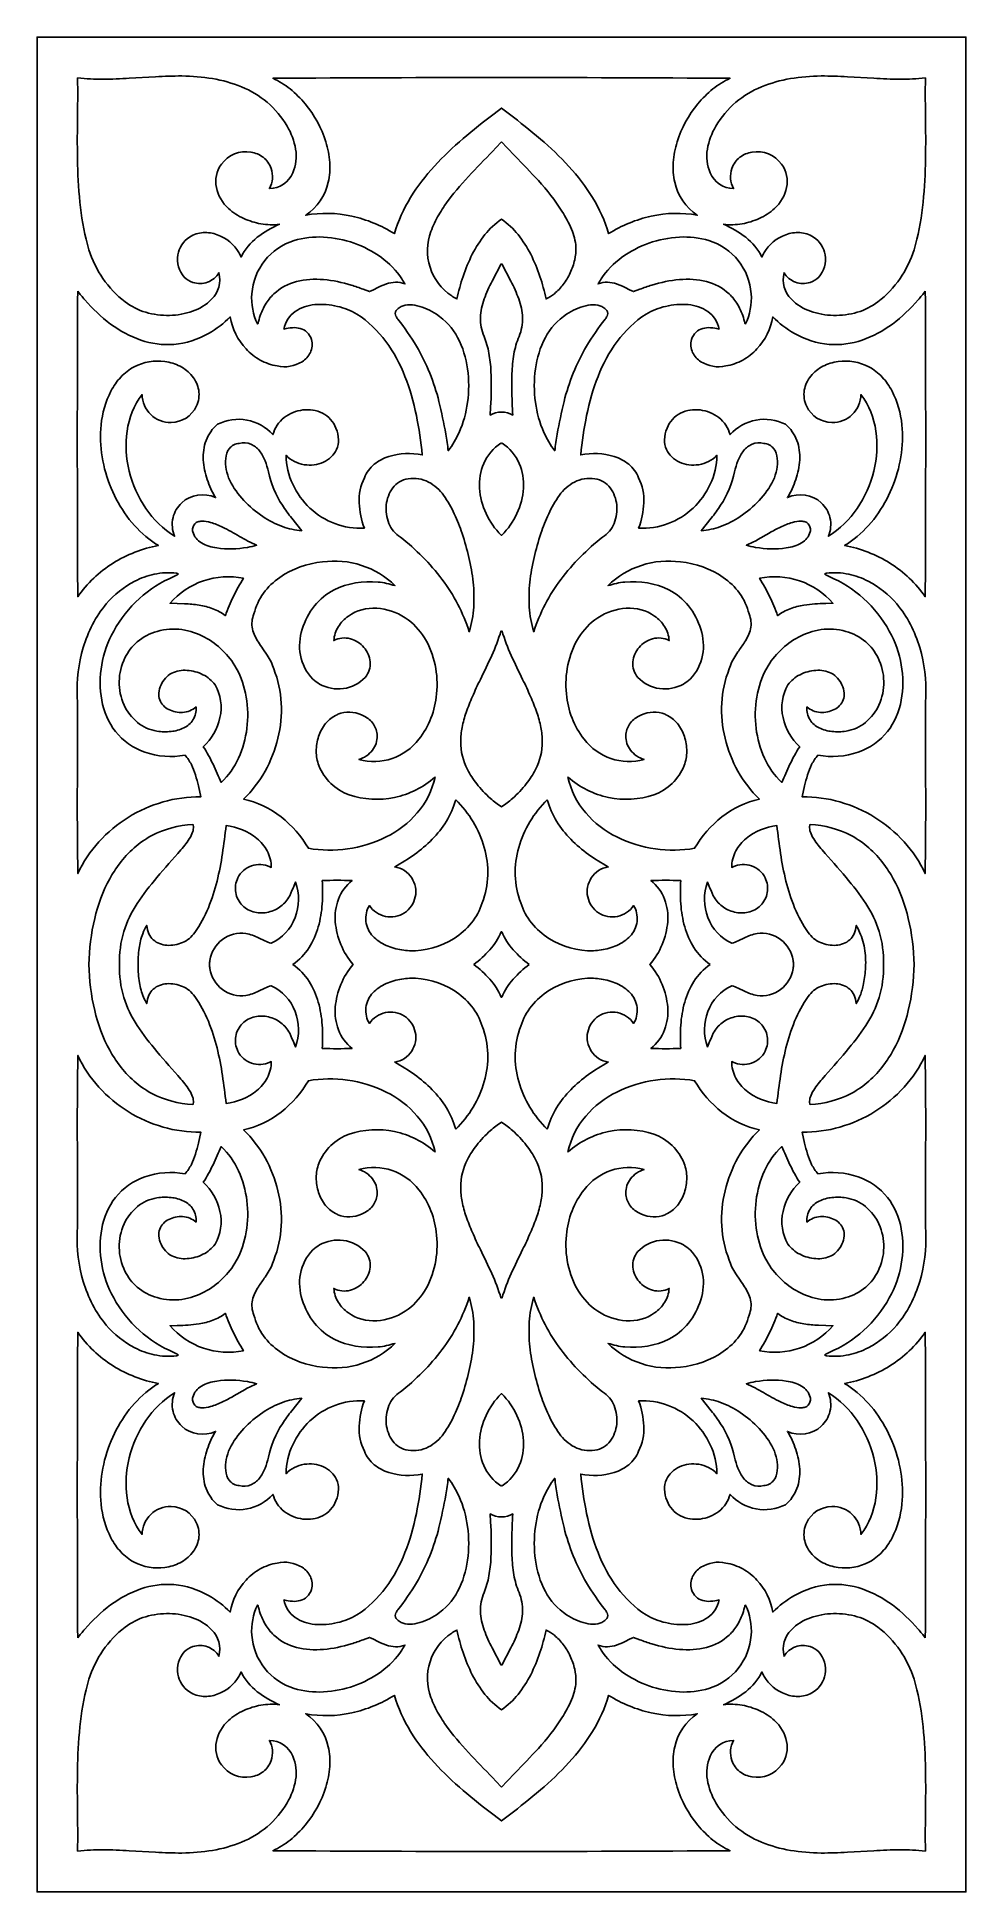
# Model space of a CAD drawing. Extents: x 10.7 to 28.6, y 1.8 to 37.6.
import ezdxf

# ---------------------------------------------------------------- set-up
doc = ezdxf.new("R2010")
doc.units = 0
doc.header["$LTSCALE"] = 100
doc.layers.add('LAYER_1', color=1, linetype='CONTINUOUS')

msp = doc.modelspace()

# ---------------------------------------------------------------- linework, layer by layer
at = {"layer": 'LAYER_1', "color": 7}
msp.add_lwpolyline([(10.737172, 19.685039), (10.737172, 1.810754), (19.685039, 1.810754), (28.632907, 1.810754), (28.632907, 19.685039), (28.632907, 37.559325), (19.685039, 37.559325), (10.737172, 37.559325), (10.737172, 19.685039)], close=True, dxfattribs=at)
for points in [[(11.518057, 36.773919, 0.029637), (12.009996, 36.748264, 0.013755), (12.513295, 36.765453), (13.020884, 36.795778, -0.015466), (13.525694, 36.809533, -0.040293), (14.117891, 36.759139, -0.056766), (14.67757, 36.599808, -0.07594), (15.16849, 36.303491, -0.087055), (15.554409, 35.84214, -0.092847), (15.718057, 35.400222, -0.14204), (15.665726, 34.943456, -0.294779), (15.213833, 34.639185, 0.215495), (15.245387, 35.028415, 0.144015), (15.09179, 35.241958, 0.123801), (14.857926, 35.343069, 0.287593), (14.286921, 35.107041, 0.210195), (14.190856, 34.657992, 0.158394), (14.422467, 34.256941, 0.077834), (14.71943, 34.063518, 0.064207), (15.04732, 33.961425, 0.074671), (15.405872, 33.951046, 0.06465), (14.979362, 33.70045, 0.111083), (14.667784, 33.318191, 0.033657), (14.626098, 33.404604, 0.173713), (14.209388, 33.75093, 0.103962), (13.938911, 33.791797, 0.129181), (13.674737, 33.704317, 0.211154), (13.448831, 33.359723, 0.236528), (13.572664, 32.93429, 0.116792), (13.739724, 32.83166, 0.170667), (14.022341, 32.835112, 0.170667), (14.23951, 33.016006, -0.273168), (14.09844, 32.505167, -0.110471), (13.734286, 32.276821, -0.082943), (13.286658, 32.195319, -0.077574), (12.828958, 32.256768, -0.094704), (12.434586, 32.457277, -0.08525), (12.005483, 32.907345, -0.072084), (11.734343, 33.460765, -0.038954), (11.573772, 34.276392, -0.023935), (11.516905, 35.106613, -0.009012), (11.514685, 35.942198, 0.005681), (11.518057, 36.773919)], [(19.685039, 36.778707, -0.001995), (24.090778, 36.764705, 0.062932), (23.75928, 36.559892, 0.051668), (23.467932, 36.271613, 0.096508), (23.069541, 35.540155, 0.058589), (22.994425, 35.144724, 0.073788), (23.023312, 34.761324, 0.19002), (23.456953, 34.126112, 0.101782), (22.571016, 34.108472, 0.085214), (21.749456, 33.771131, 0.065052), (21.438693, 34.465175, 0.048137), (20.983109, 35.065866, 0.030177), (20.43364, 35.5942, 0.014067), (19.84122, 36.071171), (19.685123, 36.191016), (19.541852, 36.081141, 0.013848), (18.945906, 35.602343, 0.030109), (18.392538, 35.071969, 0.048248), (17.93352, 34.468678, 0.065368), (17.620622, 33.771131, 0.085214), (16.799063, 34.108472, 0.101782), (15.913126, 34.126112, 0.19002), (16.346767, 34.761324, 0.073788), (16.375654, 35.144724, 0.058589), (16.300538, 35.540155, 0.096508), (15.902147, 36.271613, 0.051668), (15.610799, 36.559892, 0.062932), (15.279301, 36.764705, -0.001995), (19.685039, 36.778707)], [(27.852022, 36.773919, 0.005681), (27.855394, 35.942198, -0.009012), (27.853174, 35.106613, -0.023935), (27.796306, 34.276392, -0.038954), (27.635736, 33.460765, -0.072084), (27.364596, 32.907345, -0.08525), (26.935493, 32.457277, -0.094704), (26.54112, 32.256768, -0.077574), (26.08342, 32.195319, -0.082943), (25.635793, 32.276821, -0.110471), (25.271639, 32.505167, -0.273168), (25.130569, 33.016006, 0.170667), (25.347738, 32.835112, 0.170667), (25.630355, 32.83166, 0.116792), (25.797415, 32.93429, 0.236528), (25.921247, 33.359723, 0.211154), (25.695342, 33.704317, 0.129181), (25.431167, 33.791797, 0.103962), (25.160691, 33.75093, 0.173713), (24.743981, 33.404604, 0.033657), (24.702295, 33.318191, 0.111083), (24.390717, 33.70045, 0.06465), (23.964207, 33.951046, 0.074671), (24.322759, 33.961425, 0.064207), (24.650649, 34.063518, 0.077834), (24.947611, 34.256941, 0.158394), (25.179222, 34.657992, 0.210195), (25.083157, 35.107041, 0.287593), (24.512152, 35.343069, 0.123801), (24.278289, 35.241958, 0.144015), (24.124692, 35.028415, 0.215495), (24.156245, 34.639185, -0.294779), (23.704353, 34.943456, -0.14204), (23.652021, 35.400222, -0.092847), (23.81567, 35.84214, -0.087055), (24.201589, 36.303491, -0.07594), (24.692508, 36.599808, -0.056766), (25.252187, 36.759139, -0.040293), (25.844385, 36.809533, -0.015466), (26.349194, 36.795778), (26.856783, 36.765453, 0.013755), (27.360082, 36.748264, 0.029637), (27.852022, 36.773919)], [(19.685043, 35.543621), (19.794929, 35.425358), (19.943406, 35.268587, -0.005762), (20.39495, 34.793988, -0.041594), (20.850421, 34.204308, -0.043445), (21.034382, 33.855518, -0.082981), (21.118774, 33.515333, -0.068316), (21.095363, 33.265557, -0.053848), (21.009128, 33.016486, -0.051631), (20.874151, 32.791519, -0.062025), (20.704516, 32.614056, -0.060578), (20.543879, 32.513665, 0.027346), (20.425048, 32.947343, 0.03695), (20.247931, 33.373047, 0.052738), (20.004078, 33.752406, 0.074959), (19.685039, 34.047048, 0.074959), (19.366001, 33.752406, 0.052738), (19.122148, 33.373047, 0.03695), (18.94503, 32.947343, 0.027346), (18.826199, 32.513665, -0.038575), (18.725297, 32.570343, -0.168899), (18.307808, 33.124596, -0.174723), (18.326208, 33.812851, -0.046836), (18.475235, 34.131852, -0.027617), (18.66376, 34.417478, -0.030551), (19.10524, 34.93446, 0.001941), (19.574921, 35.425112), (19.685043, 35.543621)], [(14.991761, 32.032915, -0.05071), (14.985422, 32.031165, -0.136288), (14.874924, 32.612533, -0.309353), (15.687821, 33.637329, -0.087162), (16.258469, 33.704298, -0.072383), (16.843407, 33.587574, -0.073556), (17.36974, 33.311192, -0.090603), (17.76457, 32.899191, -0.019596), (17.822845, 32.800753, 0.109602), (17.640922, 32.835495, 0.075712), (17.468046, 32.801541, 0.029699), (17.301626, 32.73058), (17.220027, 32.691124), (17.139071, 32.654299), (17.022508, 32.699357, 0.015099), (16.790096, 32.778967, 0.053915), (16.255416, 32.88539, 0.083961), (15.736156, 32.847845, 0.128492), (15.299735, 32.610876, 0.069401), (15.133658, 32.400276, 0.061634), (15.013571, 32.119024, 0.019641), (14.991761, 32.032915)], [(24.378318, 32.032915, 0.019641), (24.356508, 32.119024, 0.061634), (24.236421, 32.400276, 0.069401), (24.070343, 32.610876, 0.128492), (23.633922, 32.847845, 0.083961), (23.114663, 32.88539, 0.053915), (22.579983, 32.778967, 0.015099), (22.347571, 32.699357), (22.231008, 32.654299), (22.150051, 32.691124), (22.068453, 32.73058, 0.029699), (21.902033, 32.801541, 0.075712), (21.729157, 32.835495, 0.109602), (21.547234, 32.800753, -0.019596), (21.605509, 32.899191, -0.090603), (22.000339, 33.311192, -0.073556), (22.526671, 33.587574, -0.072383), (23.11161, 33.704298, -0.087162), (23.682257, 33.637329, -0.309353), (24.495155, 32.612533, -0.136288), (24.384657, 32.031165, -0.05071), (24.378318, 32.032915)], [(19.685039, 33.181461), (19.689404, 33.187256), (19.864165, 32.858168, -0.034688), (20.017505, 32.512759, -0.075567), (20.090051, 32.155458, -0.111963), (20.022432, 31.79069, 0.056968), (19.924095, 31.448681, 0.033411), (19.885432, 31.073392, 0.020143), (19.891543, 30.511693), (19.899753, 30.339333), (19.90278, 30.274667, 0.147151), (19.685039, 30.329645, 0.147151), (19.467298, 30.274667), (19.474396, 30.424005, 0.025088), (19.48258, 31.114637, 0.032777), (19.442599, 31.468052, 0.055446), (19.34851, 31.788685, -0.112203), (19.279978, 32.153976, -0.075823), (19.352239, 32.511798, -0.03481), (19.505676, 32.857706), (19.680675, 33.187256), (19.685039, 33.181461)], [(11.519511, 32.662059, 0.008389), (11.655468, 32.497164, 0.056867), (12.154039, 32.02822, 0.077376), (12.733393, 31.719393, 0.102524), (13.37054, 31.637048, 0.108179), (14.042491, 31.847552, 0.073688), (14.457802, 32.166928, 0.148642), (14.763136, 31.549349, 0.077863), (15.036169, 31.334533, 0.089803), (15.364167, 31.221283, 0.202546), (15.84196, 31.303118, 0.138547), (16.001795, 31.478926, 0.173173), (16.025149, 31.729022, 0.116698), (15.934608, 31.871869, 0.120839), (15.807468, 31.943247, 0.082487), (15.656415, 31.958432, 0.048857), (15.494132, 31.932699, -0.191599), (15.710653, 32.272116, -0.075264), (15.886675, 32.360541, -0.056406), (16.089707, 32.402491, -0.080277), (16.522317, 32.370106, -0.078539), (16.899507, 32.221242, -0.089189), (17.457847, 31.692507, -0.065881), (17.825512, 31.019606, -0.043071), (18.044784, 30.268598, -0.026246), (18.157943, 29.505542, 0.127063), (17.513207, 29.476385, 0.095466), (17.232665, 29.325301, 0.124785), (17.043051, 29.065696, 0.129389), (16.941758, 28.583417, 0.079046), (17.043051, 28.095318, -0.107828), (16.473088, 28.181707, -0.09755), (15.99387, 28.482002, -0.096467), (15.661954, 28.940057, -0.105686), (15.533898, 29.499723, 0.168527), (15.883567, 29.317853, 0.145278), (16.256286, 29.367939, 0.185803), (16.508345, 29.613882, 0.107308), (16.544217, 29.79902, 0.093121), (16.496032, 30.019586, 0.188517), (16.233858, 30.312433, 0.147861), (15.85857, 30.372505, 0.134432), (15.498194, 30.225809, 0.168715), (15.280756, 29.898349, 0.162283), (14.780655, 30.176951, 0.166704), (14.214359, 30.097662, 0.129301), (13.992458, 29.782379, 0.101272), (13.939455, 29.41213, 0.069043), (14.014205, 29.030878, 0.054078), (14.175563, 28.682588, 0.307922), (13.523249, 28.581901, 0.147595), (13.35592, 28.297761, 0.15852), (13.38704, 27.938195, -0.102087), (12.833572, 28.476334, -0.089679), (12.511651, 29.192146, -0.0985), (12.470423, 29.96415, -0.12306), (12.759035, 30.670869, 0.199588), (12.926751, 30.28514, 0.199588), (13.318093, 30.130978, 0.286865), (13.8047, 30.442629, 0.15532), (13.851023, 30.754267, 0.129079), (13.725667, 31.024341, 0.104246), (13.490637, 31.214607, 0.085254), (13.20029, 31.305218, 0.154198), (12.606847, 31.205781, 0.084021), (12.34958, 31.006968, 0.066151), (12.159704, 30.736597, 0.094957), (11.970402, 30.087807, 0.065212), (11.990606, 29.470806, 0.058648), (12.162851, 28.867, 0.059929), (12.468306, 28.323966, 0.069212), (12.888137, 27.889281), (12.966934, 27.831166, 0.016002), (13.073765, 27.76119, 0.094102), (12.200194, 27.419727, 0.100467), (11.520481, 26.773839, -0.002718), (11.519511, 32.662059)], [(27.850567, 32.662059, -0.002718), (27.849597, 26.773839, 0.100467), (27.169884, 27.419727, 0.094102), (26.296314, 27.76119, 0.016002), (26.403145, 27.831166), (26.481941, 27.889281, 0.069212), (26.901773, 28.323966, 0.059929), (27.207227, 28.867, 0.058648), (27.379473, 29.470806, 0.065212), (27.399677, 30.087807, 0.094957), (27.210375, 30.736597, 0.066151), (27.020499, 31.006968, 0.084021), (26.763232, 31.205781, 0.154198), (26.169789, 31.305218, 0.085254), (25.879442, 31.214607, 0.104246), (25.644412, 31.024341, 0.129079), (25.519055, 30.754267, 0.15532), (25.565378, 30.442629, 0.286865), (26.051985, 30.130978, 0.199588), (26.443328, 30.28514, 0.199588), (26.611044, 30.670869, -0.12306), (26.899656, 29.96415, -0.0985), (26.858428, 29.192146, -0.089679), (26.536506, 28.476334, -0.102087), (25.983039, 27.938195, 0.15852), (26.014159, 28.297761, 0.147595), (25.846829, 28.581901, 0.307922), (25.194516, 28.682588, 0.054078), (25.355874, 29.030878, 0.069043), (25.430624, 29.41213, 0.101272), (25.377621, 29.782379, 0.129301), (25.15572, 30.097662, 0.166704), (24.589424, 30.176951, 0.162283), (24.089323, 29.898349, 0.168715), (23.871885, 30.225809, 0.134432), (23.511509, 30.372505, 0.147861), (23.136221, 30.312433, 0.188517), (22.874047, 30.019586, 0.093121), (22.825862, 29.79902, 0.107308), (22.861734, 29.613882, 0.185803), (23.113792, 29.367939, 0.145278), (23.486512, 29.317853, 0.168527), (23.836181, 29.499723, -0.105686), (23.708125, 28.940057, -0.096467), (23.376209, 28.482002, -0.09755), (22.896991, 28.181707, -0.107828), (22.327027, 28.095318, 0.079046), (22.428321, 28.583417, 0.129389), (22.327027, 29.065696, 0.124785), (22.137413, 29.325301, 0.095466), (21.856872, 29.476385, 0.127063), (21.212136, 29.505542, -0.026246), (21.325295, 30.268598, -0.043071), (21.544566, 31.019606, -0.065881), (21.912232, 31.692507, -0.089189), (22.470572, 32.221242, -0.078539), (22.847761, 32.370106, -0.080277), (23.280372, 32.402491, -0.056406), (23.483404, 32.360541, -0.075264), (23.659425, 32.272116, -0.191599), (23.875946, 31.932699, 0.048857), (23.713664, 31.958432, 0.082487), (23.56261, 31.943247, 0.120839), (23.435471, 31.871869, 0.116698), (23.34493, 31.729022, 0.173173), (23.368283, 31.478926, 0.138547), (23.528119, 31.303118, 0.202546), (24.005912, 31.221283, 0.089803), (24.33391, 31.334533, 0.077863), (24.606943, 31.549349, 0.148642), (24.912277, 32.166928, 0.073688), (25.327587, 31.847552, 0.108179), (25.999538, 31.637048, 0.102524), (26.636686, 31.719393, 0.077376), (27.21604, 32.02822, 0.056867), (27.71461, 32.497164, 0.008389), (27.850567, 32.662059)], [(17.710908, 32.342201, -0.126965), (17.873866, 32.397782, -0.079923), (18.060061, 32.38213, -0.082444), (18.429662, 32.218206, -0.128039), (18.840369, 31.767035, -0.089096), (19.030836, 31.164298, -0.068283), (19.030414, 30.519099, -0.072516), (18.868456, 29.94054, -0.05238), (18.659378, 29.586043, 0.008185), (18.609969, 29.908795, 0.020597), (18.479957, 30.534782, 0.03299), (18.302057, 31.084478, 0.037942), (18.047453, 31.600321, 0.032262), (17.687333, 32.124747, -0.05617), (17.65224, 32.18015, -0.110741), (17.638882, 32.235146, -0.146141), (17.655643, 32.289306, -0.100918), (17.710908, 32.342201)], [(21.65917, 32.342201, -0.100918), (21.714436, 32.289306, -0.146141), (21.731197, 32.235146, -0.110741), (21.717839, 32.18015, -0.05617), (21.682746, 32.124747, 0.032262), (21.322626, 31.600321, 0.037942), (21.068022, 31.084478, 0.03299), (20.890121, 30.534782, 0.020597), (20.76011, 29.908795, 0.008185), (20.710701, 29.586043, -0.05238), (20.501623, 29.94054, -0.072516), (20.339665, 30.519099, -0.068283), (20.339243, 31.164298, -0.089096), (20.529709, 31.767035, -0.128039), (20.940417, 32.218206, -0.082444), (21.310018, 32.38213, -0.079923), (21.496213, 32.397782, -0.126965), (21.65917, 32.342201)], [(14.632868, 29.729588, -0.152853), (14.856831, 29.714244, -0.12798), (15.019119, 29.588271, -0.072202), (15.128789, 29.395407, -0.041722), (15.1949, 29.179391, 0.091598), (15.462912, 28.535861, 0.023642), (15.643068, 28.286943), (15.83505, 28.046339, -0.063007), (15.464555, 28.125634, -0.061936), (15.089435, 28.318527, -0.055941), (14.720322, 28.628815, -0.079965), (14.449831, 29.015634, -0.05996), (14.380511, 29.224973, -0.076346), (14.370576, 29.43812, -0.141649), (14.443179, 29.632913, -0.209043), (14.632868, 29.729588)], [(19.685039, 29.728872), (19.699103, 29.735892, -0.138121), (20.027268, 29.341956, -0.11975), (20.10761, 28.865231, -0.092854), (19.981637, 28.379141, -0.085753), (19.690859, 27.957108), (19.685039, 27.961684), (19.67922, 27.957108, -0.085753), (19.388442, 28.379141, -0.092854), (19.262469, 28.865231, -0.11975), (19.342811, 29.341956, -0.138121), (19.670976, 29.735892), (19.685039, 29.728872)], [(24.737211, 29.729588, -0.209043), (24.9269, 29.632913, -0.141649), (24.999502, 29.43812, -0.076346), (24.989568, 29.224973, -0.05996), (24.920248, 29.015634, -0.079965), (24.649757, 28.628815, -0.055941), (24.280644, 28.318527, -0.061936), (23.905524, 28.125634, -0.063007), (23.535029, 28.046339), (23.72701, 28.286943, 0.023642), (23.907167, 28.535861, 0.091598), (24.175179, 29.179391, -0.041722), (24.24129, 29.395407, -0.072202), (24.35096, 29.588271, -0.12798), (24.513247, 29.714244, -0.152853), (24.737211, 29.729588)], [(17.885403, 29.045813, -0.159035), (18.280922, 28.983619, -0.112881), (18.569056, 28.727931, -0.053454), (18.775901, 28.368222, -0.017176), (18.927553, 27.993964, -0.019166), (19.056117, 27.529825, -0.030649), (19.138444, 27.053411, -0.043715), (19.149393, 26.573723, -0.05667), (19.063823, 26.099764, 0.084491), (18.538262, 27.108634, 0.064673), (17.738464, 27.922192, -0.165706), (17.514965, 28.187708, -0.122751), (17.465682, 28.543106, -0.138476), (17.589525, 28.868952, -0.19389), (17.885403, 29.045813)], [(21.484676, 29.045813, -0.19389), (21.780553, 28.868952, -0.138476), (21.904397, 28.543106, -0.122751), (21.855114, 28.187708, -0.165706), (21.631614, 27.922192, 0.064673), (20.831816, 27.108634, 0.084491), (20.306256, 26.099764, -0.05667), (20.220685, 26.573723, -0.043715), (20.231635, 27.053411, -0.030649), (20.313962, 27.529825, -0.019166), (20.442526, 27.993964, -0.017176), (20.594178, 28.368222, -0.053454), (20.801022, 28.727931, -0.112881), (21.089156, 28.983619, -0.159035), (21.484676, 29.045813)], [(14.789359, 27.724821, -0.077873), (14.19748, 27.713793, -0.09509), (13.904468, 27.810323, -0.200523), (13.736569, 28.021851, -0.125238), (13.735252, 28.098196, -0.114014), (13.77734, 28.179155, -0.140936), (13.833848, 28.216962, -0.079074), (13.910036, 28.228838, -0.068695), (14.079976, 28.203096, -0.043033), (14.308432, 28.115886, -0.017122), (14.63711, 27.936493, 0.027774), (14.967481, 27.76507, -0.018502), (14.789359, 27.724821)], [(24.58072, 27.724821, -0.018502), (24.402598, 27.76507, 0.026338), (24.624061, 27.874785), (24.841689, 27.999087, -0.018992), (25.061647, 28.115886, -0.043033), (25.290102, 28.203096, -0.068695), (25.460043, 28.228838, -0.079074), (25.536231, 28.216962, -0.140936), (25.592739, 28.179155, -0.114014), (25.634827, 28.098196, -0.125238), (25.63351, 28.021851, -0.200523), (25.465611, 27.810323, -0.09509), (25.172599, 27.713793, -0.077873), (24.58072, 27.724821)], [(12.070083, 26.636124, -0.097578), (12.617014, 27.072214, -0.067039), (12.993732, 27.207027, -0.081491), (13.422789, 27.226352), (13.438059, 27.223661, -0.074099), (13.44829, 27.219666, -0.195997), (13.452871, 27.214231, -0.121514), (13.452851, 27.210933, -0.084203), (13.451189, 27.207226, -0.080813), (13.442632, 27.198515, -0.03537), (13.426587, 27.187967, -0.029816), (13.369582, 27.160826, 0.087325), (12.707892, 26.736644, 0.08226), (12.213144, 26.109729, 0.085402), (11.982047, 25.461366, 0.090617), (11.982652, 24.776589, 0.11993), (12.247895, 24.175461, 0.144105), (12.810708, 23.778043, 0.127824), (13.587323, 23.719647, -0.064003), (13.709075, 23.539633, -0.042606), (13.789546, 23.338297, -0.020971), (13.844557, 23.12614), (13.88993, 22.913666, 0.074953), (13.163419, 22.817843, 0.069395), (12.491829, 22.519525, 0.070015), (11.927533, 22.049355, 0.076541), (11.522906, 21.437974, -0.005281), (11.512601, 23.142318, 0.002507), (11.511752, 24.846662, -0.084848), (11.627277, 25.791871, -0.046811), (11.807665, 26.240162, -0.055185), (12.070083, 26.636124)], [(16.235615, 27.44452, -0.115571), (16.987464, 27.378022, -0.117417), (17.632746, 26.986731, 0.053831), (17.306578, 27.055594, 0.140713), (16.459944, 26.906017, 0.105809), (16.082751, 26.595122, 0.096241), (15.843194, 26.145743, 0.120244), (15.810008, 25.646685, 0.150635), (16.051927, 25.186749, 0.072382), (16.176837, 25.090932, 0.158717), (16.638529, 25.002474, 0.182506), (17.056145, 25.218131, 0.199702), (17.154559, 25.519131, 0.157633), (17.034201, 25.797399, 0.150561), (16.774361, 25.963645, 0.188362), (16.454326, 25.928578, -0.122704), (16.541175, 26.197438, -0.100969), (16.734493, 26.399952, -0.171668), (17.280581, 26.551413, -0.12689), (17.827637, 26.369564, -0.110957), (18.202442, 25.978493, -0.08602), (18.405113, 25.461073, -0.076469), (18.435763, 24.90018, -0.067294), (18.326109, 24.434542, -0.07924), (18.093344, 24.029518, -0.309565), (16.937333, 23.637206, 0.16212), (17.197928, 23.815478, 0.170322), (17.290394, 24.093276, 0.147266), (17.216021, 24.31986, 0.116719), (17.041386, 24.472621, 0.194067), (16.587244, 24.526198, 0.029515), (16.516461, 24.49999, 0.118947), (16.295996, 24.329787, 0.091656), (16.160932, 24.079315, 0.080277), (16.115648, 23.794382, 0.090754), (16.164519, 23.520793, 0.213088), (16.751113, 22.955371, 0.135168), (17.622562, 22.905725, 0.131689), (18.403811, 23.297258, -0.126405), (18.063098, 22.606346, -0.100233), (17.460287, 22.14248, -0.080572), (16.719175, 21.913024, -0.081462), (15.96356, 21.925345, 0.097378), (15.437333, 22.530073, 0.110785), (14.715793, 22.87293, 0.073715), (15.128452, 23.409326, 0.068928), (15.37726, 24.044924, 0.07232), (15.440576, 24.72144, 0.082582), (15.296759, 25.380588, 0.079179), (15.171052, 25.646763), (15.086563, 25.771724, -0.010107), (15.003245, 25.89548, -0.086943), (14.886904, 26.152017, -0.160562), (14.915591, 26.441651, -0.099646), (15.100091, 26.842012, -0.082697), (15.411752, 27.14549, -0.127454), (16.235615, 27.44452)], [(23.134463, 27.44452, -0.127454), (23.958327, 27.14549, -0.082697), (24.269988, 26.842012, -0.099646), (24.454487, 26.441651, -0.160562), (24.483175, 26.152017, -0.086943), (24.366833, 25.89548, -0.00549), (24.240686, 25.709592), (24.199027, 25.646763, 0.079179), (24.07332, 25.380588, 0.082582), (23.929503, 24.72144, 0.07232), (23.992818, 24.044924, 0.068928), (24.241626, 23.409326, 0.073715), (24.654285, 22.87293, 0.110785), (23.932746, 22.530073, 0.097378), (23.406518, 21.925345, -0.081462), (22.650904, 21.913024, -0.080572), (21.909792, 22.14248, -0.100233), (21.306981, 22.606346, -0.126405), (20.966268, 23.297258, 0.131689), (21.747517, 22.905725, 0.135168), (22.618965, 22.955371, 0.213088), (23.205559, 23.520793, 0.090754), (23.254431, 23.794382, 0.080277), (23.209146, 24.079315, 0.091656), (23.074083, 24.329787, 0.118947), (22.853618, 24.49999, 0.029515), (22.782835, 24.526198, 0.194067), (22.328692, 24.472621, 0.116719), (22.154058, 24.31986, 0.147266), (22.079685, 24.093276, 0.170322), (22.172151, 23.815478, 0.16212), (22.432746, 23.637206, -0.309565), (21.276735, 24.029518, -0.07924), (21.04397, 24.434542, -0.067294), (20.934316, 24.90018, -0.076469), (20.964966, 25.461073, -0.08602), (21.167636, 25.978493, -0.110957), (21.542442, 26.369564, -0.12689), (22.089498, 26.551413, -0.171668), (22.635586, 26.399952, -0.100969), (22.828904, 26.197438, -0.122704), (22.915752, 25.928578, 0.188362), (22.595718, 25.963645, 0.150561), (22.335878, 25.797399, 0.157633), (22.21552, 25.519131, 0.199702), (22.313934, 25.218131, 0.182506), (22.731549, 25.002474, 0.158717), (23.193242, 25.090932, 0.072382), (23.318151, 25.186749, 0.150635), (23.560071, 25.646685, 0.120244), (23.526884, 26.145743, 0.096241), (23.287327, 26.595122, 0.105809), (22.910135, 26.906017, 0.140713), (22.063501, 27.055594, 0.053831), (21.737333, 26.986731, -0.117417), (22.382614, 27.378022, -0.115571), (23.134463, 27.44452)], [(27.299996, 26.636124, -0.055185), (27.562414, 26.240162, -0.046811), (27.742802, 25.791871, -0.084848), (27.858326, 24.846662, 0.002507), (27.857478, 23.142318, -0.005281), (27.847173, 21.437974, 0.076541), (27.442545, 22.049355, 0.070015), (26.87825, 22.519525, 0.069395), (26.20666, 22.817843, 0.074953), (25.480149, 22.913666), (25.525522, 23.12614, -0.020971), (25.580533, 23.338297, -0.042606), (25.661004, 23.539633, -0.064003), (25.782756, 23.719647, 0.127824), (26.559371, 23.778043, 0.144105), (27.122184, 24.175461, 0.11993), (27.387427, 24.776589, 0.090617), (27.388032, 25.461366, 0.085402), (27.156935, 26.109729, 0.08226), (26.662187, 26.736644, 0.087325), (26.000497, 27.160826, -0.029816), (25.943492, 27.187967, -0.03537), (25.927447, 27.198515, -0.080813), (25.918889, 27.207226, -0.084203), (25.917227, 27.210933, -0.121514), (25.917208, 27.214231, -0.195997), (25.921789, 27.219666, -0.074099), (25.93202, 27.223661), (25.947289, 27.226352, -0.081491), (26.376347, 27.207027, -0.067039), (26.753065, 27.072214, -0.097578), (27.299996, 26.636124)], [(14.365662, 26.40819, 0.072904), (14.123159, 26.542247, 0.050916), (13.856832, 26.611746, 0.027868), (13.578685, 26.639236), (13.438929, 26.644275), (13.30072, 26.647268, -0.130044), (13.940998, 27.079989, -0.130044), (14.712155, 27.130214), (14.713369, 27.130275, 0.018889), (14.518238, 26.779234, 0.03972), (14.365662, 26.40819)], [(25.004417, 26.40819, 0.03972), (24.85184, 26.779234, 0.018889), (24.65671, 27.130275), (24.657924, 27.130214, -0.130044), (25.42908, 27.079989, -0.130044), (26.069359, 26.647268), (25.931149, 26.644275, 0.031247), (25.513247, 26.611746, 0.050916), (25.24692, 26.542247, 0.072904), (25.004417, 26.40819)], [(13.047212, 24.182615, -0.133096), (12.670137, 24.351393, -0.114844), (12.41323, 24.685238, -0.225331), (12.430332, 25.595017, -0.104381), (12.666343, 25.902356, -0.107484), (13.052195, 26.105581, -0.106171), (13.528836, 26.139451, -0.088062), (13.96207, 25.995711, -0.141521), (14.575064, 25.397186, -0.083303), (14.766564, 24.838478, -0.073382), (14.779334, 24.236779, -0.077123), (14.617736, 23.664357, -0.093979), (14.286131, 23.19348, -0.004335), (14.126644, 23.543369, 0.044601), (13.939879, 23.878709, 0.144177), (14.259398, 24.44258, 0.193251), (14.165379, 25.074102, 0.123538), (13.932916, 25.270892, 0.103149), (13.627028, 25.35434, 0.133476), (13.33087, 25.297306, 0.18282), (13.127594, 25.072647, 0.094218), (13.082621, 24.916953, 0.110081), (13.100513, 24.783831, 0.18578), (13.272835, 24.598854, 0.137543), (13.54045, 24.544813, 0.163059), (13.799245, 24.648804, -0.157326), (13.740642, 24.398682, -0.139021), (13.564103, 24.244493, -0.087831), (13.317127, 24.175912, -0.064927), (13.047212, 24.182615)], [(19.685039, 26.093237), (19.695223, 26.112372, 0.034357), (19.872605, 25.640582, 0.008153), (20.091814, 25.179842, -0.0101), (20.245529, 24.849038, -0.020698), (20.36591, 24.542667, -0.034134), (20.444235, 24.254788, -0.048717), (20.471783, 23.979461, -0.120221), (20.339657, 23.442698, -0.049009), (20.162541, 23.16938, -0.036555), (19.89976, 22.88485, -0.03744), (19.685039, 22.724519, -0.03744), (19.470319, 22.88485, -0.036555), (19.207538, 23.16938, -0.049009), (19.030421, 23.442698, -0.120221), (18.898296, 23.979461, -0.048717), (18.925844, 24.254788, -0.034134), (19.004169, 24.542667, -0.020698), (19.12455, 24.849038, -0.0101), (19.278265, 25.179842, 0.008153), (19.497474, 25.640582, 0.034357), (19.674855, 26.112372), (19.685039, 26.093237)], [(26.322866, 24.182615, -0.064927), (26.052952, 24.175912, -0.087831), (25.805976, 24.244493, -0.139021), (25.629437, 24.398682, -0.157326), (25.570834, 24.648804, 0.163059), (25.829629, 24.544813, 0.137543), (26.097243, 24.598854, 0.18578), (26.269566, 24.783831, 0.110081), (26.287458, 24.916953, 0.094218), (26.242485, 25.072647, 0.18282), (26.039209, 25.297306, 0.133476), (25.743051, 25.35434, 0.103149), (25.437163, 25.270892, 0.123538), (25.2047, 25.074102, 0.193251), (25.110681, 24.44258, 0.144177), (25.4302, 23.878709, 0.044601), (25.243435, 23.543369, -0.004335), (25.083948, 23.19348, -0.093979), (24.752343, 23.664357, -0.077123), (24.590745, 24.236779, -0.073382), (24.603515, 24.838478, -0.083303), (24.795015, 25.397186, -0.141521), (25.408008, 25.995711, -0.088062), (25.841243, 26.139451, -0.106171), (26.317884, 26.105581, -0.107484), (26.703735, 25.902356, -0.104381), (26.939747, 25.595017, -0.225331), (26.956849, 24.685238, -0.114844), (26.699942, 24.351393, -0.133096), (26.322866, 24.182615)], [(18.802922, 22.858867, -0.132654), (19.353821, 21.940378, -0.075369), (19.421183, 21.407392, -0.086947), (19.314055, 20.876406, -0.095408), (19.104106, 20.485199, -0.080804), (18.770461, 20.188364, -0.151536), (17.914685, 19.950454, -0.059167), (17.612688, 19.999775, -0.078579), (17.322016, 20.131759, -0.131786), (17.119571, 20.356266, -0.163584), (17.082257, 20.683156, -0.114069), (17.14198, 20.821122, 0.199588), (17.449353, 20.611821, 0.199588), (17.814698, 20.681165, 0.199588), (18.023998, 20.988539, 0.199588), (17.954654, 21.353883, 0.218341), (17.626927, 21.566969, 0.029699), (18.006738, 21.806609, 0.042028), (18.348588, 22.097622, 0.057114), (18.623605, 22.446283, 0.070993), (18.802922, 22.858867)], [(20.567157, 22.858867, 0.070993), (20.746473, 22.446283, 0.057114), (21.021491, 22.097622, 0.042028), (21.36334, 21.806609, 0.029699), (21.743152, 21.566969, 0.218341), (21.415425, 21.353883, 0.199588), (21.346081, 20.988539, 0.199588), (21.555381, 20.681165, 0.199588), (21.920725, 20.611821, 0.199588), (22.228098, 20.821122, -0.114069), (22.287822, 20.683156, -0.163584), (22.250508, 20.356266, -0.131786), (22.048063, 20.131759, -0.078579), (21.75739, 19.999775, -0.059167), (21.455394, 19.950454, -0.151536), (20.599618, 20.188364, -0.080804), (20.265973, 20.485199, -0.095408), (20.056023, 20.876406, -0.086947), (19.948896, 21.407392, -0.075369), (20.016258, 21.940378, -0.132654), (20.567157, 22.858867)], [(12.324726, 19.685039, 0.08176), (12.409436, 19.047778, 0.068302), (12.665619, 18.509098, 0.033462), (13.047239, 18.006426, 0.001609), (13.50826, 17.477185, -0.049194), (13.68973, 17.228208, -0.063466), (13.740995, 17.105663, -0.130483), (13.743564, 16.99696), (13.740628, 16.988533, -0.111816), (12.944608, 17.201407, -0.111816), (12.324756, 17.744312, -0.035522), (12.136828, 18.031015, -0.068273), (11.846307, 18.799211, -0.05385), (11.735484, 19.685039, -0.05385), (11.846307, 20.570868, -0.068273), (12.136828, 21.339064, -0.035522), (12.324756, 21.625766, -0.111816), (12.944608, 22.168672, -0.111816), (13.740628, 22.381545), (13.743564, 22.373119, -0.130483), (13.740995, 22.264416, -0.063466), (13.68973, 22.141871, -0.049194), (13.50826, 21.892894, 0.001609), (13.047239, 21.363653, 0.033462), (12.665619, 20.860981, 0.068302), (12.409436, 20.322301, 0.08176), (12.324726, 19.685039)], [(14.059496, 19.685039, 0.032219), (14.065966, 19.605669, 0.199588), (14.306376, 19.202969, 0.199588), (14.761123, 19.088207, 0.067762), (15.005658, 19.173512), (15.125665, 19.229642, -0.027938), (15.24487, 19.276862, -0.196768), (15.706842, 18.780519, -0.181484), (15.718178, 18.097957), (15.689261, 18.161463, 0.007478), (15.603627, 18.360246, 0.117453), (15.436069, 18.561295, 0.103277), (15.19588, 18.675274, 0.115914), (14.932328, 18.67874, 0.140253), (14.694676, 18.54825, 0.154889), (14.564308, 18.300384, 0.159644), (14.603893, 18.016856, 0.199588), (14.868609, 17.78264, 0.199588), (15.221408, 17.804203), (15.249234, 17.813778, -0.119803), (15.170711, 17.497229, -0.099538), (14.970572, 17.25415, -0.140346), (14.378756, 17.007312, 0.008756), (14.308719, 17.544489, 0.02309), (14.204357, 18.078256, 0.038448), (14.036618, 18.591564, 0.053444), (13.776452, 19.067365, 0.140362), (13.536881, 19.261806, 0.122596), (13.237252, 19.314263, 0.16459), (12.975904, 19.209689, 0.101622), (12.890316, 19.093812, 0.093805), (12.851174, 18.933035, -0.033661), (12.786818, 19.056873, -0.060437), (12.710121, 19.333793, -0.038197), (12.68234, 19.665659, -0.037412), (12.70307, 19.998266, -0.057411), (12.771905, 20.277404, -0.042647), (12.851174, 20.437044, 0.093805), (12.890316, 20.276266, 0.101622), (12.975904, 20.16039, 0.16459), (13.237252, 20.055816, 0.122596), (13.536881, 20.108273, 0.140362), (13.776452, 20.302714, 0.053444), (14.036618, 20.778515, 0.038448), (14.204357, 21.291823, 0.02309), (14.308719, 21.82559, 0.008756), (14.378756, 22.362766, -0.140346), (14.970572, 22.115929, -0.099538), (15.170711, 21.872849, -0.119803), (15.249234, 21.556301), (15.221408, 21.565876, 0.199588), (14.868609, 21.587439, 0.199588), (14.603893, 21.353223, 0.159644), (14.564308, 21.069694, 0.154889), (14.694676, 20.821828, 0.140253), (14.932328, 20.691339, 0.115914), (15.19588, 20.694805, 0.103277), (15.436069, 20.808784, 0.117453), (15.603627, 21.009833, 0.007478), (15.689261, 21.208616), (15.718178, 21.272122, -0.181484), (15.706842, 20.58956, -0.196768), (15.24487, 20.093217, -0.027938), (15.125665, 20.140436), (15.005658, 20.196566, 0.067762), (14.761123, 20.281871, 0.199588), (14.306376, 20.16711, 0.199588), (14.065966, 19.764409, 0.032219), (14.059496, 19.685039)], [(26.585049, 19.060983, -0.03471), (26.518904, 18.933035, 0.093805), (26.479763, 19.093812, 0.101622), (26.394175, 19.209689, 0.16459), (26.132826, 19.314263, 0.122596), (25.833198, 19.261806, 0.140362), (25.593627, 19.067365, 0.053444), (25.33346, 18.591564, 0.038448), (25.165722, 18.078256, 0.02309), (25.06136, 17.544489, 0.008756), (24.991323, 17.007312, -0.140346), (24.399507, 17.25415, -0.099538), (24.199368, 17.497229, -0.119803), (24.120844, 17.813778), (24.148671, 17.804203, 0.199588), (24.501469, 17.78264, 0.199588), (24.766186, 18.016856, 0.159644), (24.805771, 18.300384, 0.154889), (24.675403, 18.54825, 0.140253), (24.437751, 18.67874, 0.115914), (24.174198, 18.675274, 0.103277), (23.93401, 18.561295, 0.117453), (23.766452, 18.360246, 0.007478), (23.680817, 18.161463), (23.651901, 18.097957, -0.181484), (23.663237, 18.780519, -0.196768), (24.125209, 19.276862, -0.027938), (24.244414, 19.229642), (24.364421, 19.173512, 0.067762), (24.608956, 19.088207, 0.199588), (25.063703, 19.202969, 0.199588), (25.304113, 19.605669, 0.032219), (25.310582, 19.685039, 0.032219), (25.304113, 19.764409, 0.199588), (25.063703, 20.16711, 0.199588), (24.608956, 20.281871, 0.067762), (24.364421, 20.196566), (24.244414, 20.140436, -0.027938), (24.125209, 20.093217, -0.196768), (23.663237, 20.58956, -0.181484), (23.651901, 21.272122), (23.680817, 21.208616, 0.007478), (23.766452, 21.009833, 0.117453), (23.93401, 20.808784, 0.103277), (24.174198, 20.694805, 0.115914), (24.437751, 20.691339, 0.140253), (24.675403, 20.821828, 0.154889), (24.805771, 21.069694, 0.159644), (24.766186, 21.353223, 0.199588), (24.501469, 21.587439, 0.199588), (24.148671, 21.565876), (24.120844, 21.556301, -0.119803), (24.199368, 21.872849, -0.099538), (24.399507, 22.115929, -0.140346), (24.991323, 22.362766, 0.008756), (25.06136, 21.82559, 0.02309), (25.165722, 21.291823, 0.038448), (25.33346, 20.778515, 0.053444), (25.593627, 20.302714, 0.140362), (25.833198, 20.108273, 0.122596), (26.132826, 20.055816, 0.16459), (26.394175, 20.16039, 0.101622), (26.479763, 20.276266, 0.093805), (26.518904, 20.437044, -0.034972), (26.585496, 20.308063, -0.0739), (26.686501, 19.950654, -0.050381), (26.69752, 19.591793, -0.038762), (26.652415, 19.279297, -0.044327), (26.585049, 19.060983)], [(27.634594, 19.685039, -0.05385), (27.523772, 18.799211, -0.068273), (27.23325, 18.031015, -0.035522), (27.045322, 17.744312, -0.111816), (26.42547, 17.201407, -0.111816), (25.629451, 16.988533), (25.626515, 16.99696, -0.130483), (25.629084, 17.105663, -0.063466), (25.680349, 17.228208, -0.049194), (25.861818, 17.477185, 0.001609), (26.32284, 18.006426, 0.033462), (26.70446, 18.509098, 0.068302), (26.960643, 19.047778, 0.08176), (27.045353, 19.685039, 0.08176), (26.960643, 20.322301, 0.068302), (26.70446, 20.860981, 0.033462), (26.32284, 21.363653, 0.001609), (25.861818, 21.892894, -0.049194), (25.680349, 22.141871, -0.063466), (25.629084, 22.264416, -0.130483), (25.626515, 22.373119), (25.629451, 22.381545, -0.111816), (26.42547, 22.168672, -0.111816), (27.045322, 21.625766, -0.035522), (27.23325, 21.339064, -0.068273), (27.523772, 20.570868, -0.05385), (27.634594, 19.685039)], [(16.824473, 19.685039, 0.156506), (16.482919, 18.861899, 0.108027), (16.541888, 18.428879, 0.134697), (16.805427, 18.066435, -0.017751), (16.231736, 18.06789, 0.03333), (16.230455, 18.516894, 0.050827), (16.155012, 18.959182, 0.074493), (15.976863, 19.360111, 0.094611), (15.667464, 19.685039, 0.094611), (15.976863, 20.009968, 0.074493), (16.155012, 20.410897, 0.050827), (16.230455, 20.853185, 0.03333), (16.231736, 21.302189, -0.017751), (16.805427, 21.303643, 0.134697), (16.541888, 20.9412, 0.108027), (16.482919, 20.50818, 0.156506), (16.824473, 19.685039)], [(23.702615, 19.685039, 0.094611), (23.393216, 19.360111, 0.074493), (23.215067, 18.959182, 0.050827), (23.139624, 18.516894, 0.03333), (23.138343, 18.06789, -0.017751), (22.564651, 18.066435, 0.134697), (22.828191, 18.428879, 0.108027), (22.88716, 18.861899, 0.156506), (22.545605, 19.685039, 0.156506), (22.88716, 20.50818, 0.108027), (22.828191, 20.9412, 0.134697), (22.564651, 21.303643, -0.017751), (23.138343, 21.302189, 0.03333), (23.139624, 20.853185, 0.050827), (23.215067, 20.410897, 0.074493), (23.393216, 20.009968, 0.094611), (23.702615, 19.685039)], [(20.217384, 19.685039, 0.042884), (19.912556, 19.403812, 0.087124), (19.691344, 19.054271), (19.685039, 19.061014), (19.678735, 19.054271, 0.087124), (19.457523, 19.403812, 0.042884), (19.152695, 19.685039, 0.042884), (19.457523, 19.966267, 0.087124), (19.678735, 20.315808), (19.685039, 20.309065), (19.691344, 20.315808, 0.087124), (19.912556, 19.966267, 0.042884), (20.217384, 19.685039)], [(18.802922, 16.511212, 0.070993), (18.623605, 16.923795, 0.057114), (18.348588, 17.272457, 0.042028), (18.006738, 17.56347, 0.029699), (17.626927, 17.803109, 0.218341), (17.954654, 18.016196, 0.199588), (18.023998, 18.38154, 0.199588), (17.814698, 18.688913, 0.199588), (17.449353, 18.758257, 0.199588), (17.14198, 18.548957, -0.114069), (17.082257, 18.686923, -0.163584), (17.119571, 19.013812, -0.131786), (17.322016, 19.23832, -0.078579), (17.612688, 19.370304, -0.059167), (17.914685, 19.419624, -0.151536), (18.770461, 19.181715, -0.080804), (19.104106, 18.88488, -0.095408), (19.314055, 18.493673, -0.086947), (19.421183, 17.962687, -0.075369), (19.353821, 17.429701, -0.132654), (18.802922, 16.511212)], [(20.567157, 16.511212, -0.132654), (20.016258, 17.429701, -0.075369), (19.948896, 17.962687, -0.086947), (20.056023, 18.493673, -0.095408), (20.265973, 18.88488, -0.080804), (20.599618, 19.181715, -0.151536), (21.455394, 19.419624, -0.059167), (21.75739, 19.370304, -0.078579), (22.048063, 19.23832, -0.131786), (22.250508, 19.013812, -0.163584), (22.287822, 18.686923, -0.114069), (22.228098, 18.548957, 0.199588), (21.920725, 18.758257, 0.199588), (21.555381, 18.688913, 0.199588), (21.346081, 18.38154, 0.199588), (21.415425, 18.016196, 0.218341), (21.743152, 17.803109, 0.029699), (21.36334, 17.56347, 0.042028), (21.021491, 17.272457, 0.057114), (20.746473, 16.923795, 0.070993), (20.567157, 16.511212)], [(12.070083, 12.733955, -0.055185), (11.807665, 13.129916, -0.046811), (11.627277, 13.578207, -0.084848), (11.511752, 14.523417, 0.002507), (11.512601, 16.227761, -0.005281), (11.522906, 17.932105, 0.076541), (11.927533, 17.320724, 0.070015), (12.491829, 16.850553, 0.069395), (13.163419, 16.552236, 0.074953), (13.88993, 16.456413), (13.844557, 16.243938, -0.020971), (13.789546, 16.031782, -0.042606), (13.709075, 15.830446, -0.064003), (13.587323, 15.650432, 0.127824), (12.810708, 15.592036, 0.144105), (12.247895, 15.194618, 0.11993), (11.982652, 14.593489, 0.090617), (11.982047, 13.908712, 0.085402), (12.213144, 13.26035, 0.08226), (12.707892, 12.633435, 0.087325), (13.369582, 12.209252, -0.029816), (13.426587, 12.182111, -0.03537), (13.442632, 12.171563, -0.080813), (13.451189, 12.162853, -0.084203), (13.452851, 12.159146, -0.121514), (13.452871, 12.155847, -0.195997), (13.44829, 12.150413, -0.074099), (13.438059, 12.146417), (13.422789, 12.143727, -0.081491), (12.993732, 12.163052, -0.067039), (12.617014, 12.297864, -0.097578), (12.070083, 12.733955)], [(27.299996, 12.733955, -0.097578), (26.753065, 12.297864, -0.067039), (26.376347, 12.163052, -0.081491), (25.947289, 12.143727), (25.93202, 12.146417, -0.074099), (25.921789, 12.150413, -0.195997), (25.917208, 12.155847, -0.121514), (25.917227, 12.159146, -0.084203), (25.918889, 12.162853, -0.080813), (25.927447, 12.171563, -0.03537), (25.943492, 12.182111, -0.029816), (26.000497, 12.209252, 0.087325), (26.662187, 12.633435, 0.08226), (27.156935, 13.26035, 0.085402), (27.388032, 13.908712, 0.090617), (27.387427, 14.593489, 0.11993), (27.122184, 15.194618, 0.144105), (26.559371, 15.592036, 0.127824), (25.782756, 15.650432, -0.064003), (25.661004, 15.830446, -0.042606), (25.580533, 16.031782, -0.020971), (25.525522, 16.243938), (25.480149, 16.456413, 0.074953), (26.20666, 16.552236, 0.069395), (26.87825, 16.850553, 0.070015), (27.442545, 17.320724, 0.076541), (27.847173, 17.932105, -0.005281), (27.857478, 16.227761, 0.002507), (27.858326, 14.523417, -0.084848), (27.742802, 13.578207, -0.046811), (27.562414, 13.129916, -0.055185), (27.299996, 12.733955)], [(16.235615, 11.925559, -0.127454), (15.411752, 12.224589, -0.082697), (15.100091, 12.528067, -0.099646), (14.915591, 12.928428, -0.160562), (14.886904, 13.218062, -0.086943), (15.003245, 13.474599, -0.00549), (15.129392, 13.660487), (15.171052, 13.723316, 0.079179), (15.296759, 13.989491, 0.082582), (15.440576, 14.648639, 0.07232), (15.37726, 15.325154, 0.068928), (15.128452, 15.960752, 0.073715), (14.715793, 16.497149, 0.110785), (15.437333, 16.840006, 0.097378), (15.96356, 17.444734, -0.081462), (16.719175, 17.457055, -0.080572), (17.460287, 17.227599, -0.100233), (18.063098, 16.763733, -0.126405), (18.403811, 16.072821, 0.131689), (17.622562, 16.464354, 0.135168), (16.751113, 16.414708, 0.213088), (16.164519, 15.849286, 0.090754), (16.115648, 15.575697, 0.080277), (16.160932, 15.290763, 0.091656), (16.295996, 15.040292, 0.118947), (16.516461, 14.870088, 0.029515), (16.587244, 14.843881, 0.194067), (17.041386, 14.897458, 0.116719), (17.216021, 15.050219, 0.147266), (17.290394, 15.276802, 0.170322), (17.197928, 15.554601, 0.16212), (16.937333, 15.732873, -0.309565), (18.093344, 15.340561, -0.07924), (18.326109, 14.935537, -0.067294), (18.435763, 14.469899, -0.076469), (18.405113, 13.909006, -0.08602), (18.202442, 13.391586, -0.110957), (17.827637, 13.000514, -0.12689), (17.280581, 12.818666, -0.171668), (16.734493, 12.970127, -0.100969), (16.541175, 13.172641, -0.122704), (16.454326, 13.441501, 0.188362), (16.774361, 13.406434, 0.150561), (17.034201, 13.572679, 0.157633), (17.154559, 13.850948, 0.199702), (17.056145, 14.151948, 0.182506), (16.638529, 14.367605, 0.158717), (16.176837, 14.279147, 0.072382), (16.051927, 14.18333, 0.150635), (15.810008, 13.723394, 0.120244), (15.843194, 13.224335, 0.096241), (16.082751, 12.774957, 0.105809), (16.459944, 12.464062, 0.140713), (17.306578, 12.314485, 0.053831), (17.632746, 12.383348, -0.117417), (16.987464, 11.992057, -0.115571), (16.235615, 11.925559)], [(23.134463, 11.925559, -0.115571), (22.382614, 11.992057, -0.117417), (21.737333, 12.383348, 0.053831), (22.063501, 12.314485, 0.140713), (22.910135, 12.464062, 0.105809), (23.287327, 12.774957, 0.096241), (23.526884, 13.224335, 0.120244), (23.560071, 13.723394, 0.150635), (23.318151, 14.18333, 0.072382), (23.193242, 14.279147, 0.158717), (22.731549, 14.367605, 0.182506), (22.313934, 14.151948, 0.199702), (22.21552, 13.850948, 0.157633), (22.335878, 13.572679, 0.150561), (22.595718, 13.406434, 0.188362), (22.915752, 13.441501, -0.122704), (22.828904, 13.172641, -0.100969), (22.635586, 12.970127, -0.171668), (22.089498, 12.818666, -0.12689), (21.542442, 13.000514, -0.110957), (21.167636, 13.391586, -0.08602), (20.964966, 13.909006, -0.076469), (20.934316, 14.469899, -0.067294), (21.04397, 14.935537, -0.07924), (21.276735, 15.340561, -0.309565), (22.432746, 15.732873, 0.16212), (22.172151, 15.554601, 0.170322), (22.079685, 15.276802, 0.147266), (22.154058, 15.050219, 0.116719), (22.328692, 14.897458, 0.194067), (22.782835, 14.843881, 0.029515), (22.853618, 14.870088, 0.118947), (23.074083, 15.040292, 0.091656), (23.209146, 15.290763, 0.080277), (23.254431, 15.575697, 0.090754), (23.205559, 15.849286, 0.213088), (22.618965, 16.414708, 0.135168), (21.747517, 16.464354, 0.131689), (20.966268, 16.072821, -0.126405), (21.306981, 16.763733, -0.100233), (21.909792, 17.227599, -0.080572), (22.650904, 17.457055, -0.081462), (23.406518, 17.444734, 0.097378), (23.932746, 16.840006, 0.110785), (24.654285, 16.497149, 0.073715), (24.241626, 15.960752, 0.068928), (23.992818, 15.325154, 0.07232), (23.929503, 14.648639, 0.082582), (24.07332, 13.989491, 0.079179), (24.199027, 13.723316), (24.283515, 13.598355, -0.010107), (24.366833, 13.474599, -0.086943), (24.483175, 13.218062, -0.160562), (24.454487, 12.928428, -0.099646), (24.269988, 12.528067, -0.082697), (23.958327, 12.224589, -0.127454), (23.134463, 11.925559)], [(19.685039, 13.276842), (19.674855, 13.257707, 0.034357), (19.497474, 13.729497, 0.008153), (19.278265, 14.190237, -0.0101), (19.12455, 14.521041, -0.020698), (19.004169, 14.827412, -0.034134), (18.925844, 15.11529, -0.048717), (18.898296, 15.390618, -0.120221), (19.030421, 15.927381, -0.049009), (19.207538, 16.200699, -0.036555), (19.470319, 16.485228, -0.03744), (19.685039, 16.64556, -0.03744), (19.89976, 16.485228, -0.036555), (20.162541, 16.200699, -0.049009), (20.339657, 15.927381, -0.120221), (20.471783, 15.390618, -0.048717), (20.444235, 15.11529, -0.034134), (20.36591, 14.827412, -0.020698), (20.245529, 14.521041, -0.0101), (20.091814, 14.190237, 0.008153), (19.872605, 13.729497, 0.034357), (19.695223, 13.257707), (19.685039, 13.276842)], [(13.047212, 15.187464, -0.064927), (13.317127, 15.194167, -0.087831), (13.564103, 15.125586, -0.139021), (13.740642, 14.971397, -0.157326), (13.799245, 14.721275, 0.163059), (13.54045, 14.825266, 0.137543), (13.272835, 14.771224, 0.18578), (13.100513, 14.586248, 0.110081), (13.082621, 14.453126, 0.094218), (13.127594, 14.297432, 0.18282), (13.33087, 14.072773, 0.133476), (13.627028, 14.015738, 0.103149), (13.932916, 14.099187, 0.123538), (14.165379, 14.295977, 0.193251), (14.259398, 14.927498, 0.144177), (13.939879, 15.49137, 0.044601), (14.126644, 15.82671, -0.004335), (14.286131, 16.176599, -0.093979), (14.617736, 15.705722, -0.077123), (14.779334, 15.1333, -0.073382), (14.766564, 14.531601, -0.083303), (14.575064, 13.972893, -0.141521), (13.96207, 13.374368, -0.088062), (13.528836, 13.230628, -0.106171), (13.052195, 13.264498, -0.107484), (12.666343, 13.467723, -0.104381), (12.430332, 13.775062, -0.225331), (12.41323, 14.68484, -0.114844), (12.670137, 15.018686, -0.133096), (13.047212, 15.187464)], [(26.322866, 15.187464, -0.133096), (26.699942, 15.018686, -0.114844), (26.956849, 14.68484, -0.225331), (26.939747, 13.775062, -0.104381), (26.703735, 13.467723, -0.107484), (26.317884, 13.264498, -0.106171), (25.841243, 13.230628, -0.088062), (25.408008, 13.374368, -0.141521), (24.795015, 13.972893, -0.083303), (24.603515, 14.531601, -0.073382), (24.590745, 15.1333, -0.077123), (24.752343, 15.705722, -0.093979), (25.083948, 16.176599, -0.004335), (25.243435, 15.82671, 0.044601), (25.4302, 15.49137, 0.144177), (25.110681, 14.927498, 0.193251), (25.2047, 14.295977, 0.123538), (25.437163, 14.099187, 0.103149), (25.743051, 14.015738, 0.133476), (26.039209, 14.072773, 0.18282), (26.242485, 14.297432, 0.094218), (26.287458, 14.453126, 0.110081), (26.269566, 14.586248, 0.18578), (26.097243, 14.771224, 0.137543), (25.829629, 14.825266, 0.163059), (25.570834, 14.721275, -0.157326), (25.629437, 14.971397, -0.139021), (25.805976, 15.125586, -0.087831), (26.052952, 15.194167, -0.064927), (26.322866, 15.187464)], [(17.885403, 10.324266, -0.19389), (17.589525, 10.501127, -0.138476), (17.465682, 10.826973, -0.122751), (17.514965, 11.182371, -0.165706), (17.738464, 11.447886, 0.064673), (18.538262, 12.261445, 0.084491), (19.063823, 13.270315, -0.05667), (19.149393, 12.796356, -0.043715), (19.138444, 12.316668, -0.030649), (19.056117, 11.840254, -0.019166), (18.927553, 11.376114, -0.017176), (18.775901, 11.001857, -0.053454), (18.569056, 10.642148, -0.112881), (18.280922, 10.38646, -0.159035), (17.885403, 10.324266)], [(21.484676, 10.324266, -0.159035), (21.089156, 10.38646, -0.112881), (20.801022, 10.642148, -0.053454), (20.594178, 11.001857, -0.017176), (20.442526, 11.376114, -0.019166), (20.313962, 11.840254, -0.030649), (20.231635, 12.316668, -0.043715), (20.220685, 12.796356, -0.05667), (20.306256, 13.270315, 0.084491), (20.831816, 12.261445, 0.064673), (21.631614, 11.447886, -0.165706), (21.855114, 11.182371, -0.122751), (21.904397, 10.826973, -0.138476), (21.780553, 10.501127, -0.19389), (21.484676, 10.324266)], [(14.365662, 12.961889, 0.03972), (14.518238, 12.590845, 0.018889), (14.713369, 12.239804), (14.712155, 12.239865, -0.130044), (13.940998, 12.290089, -0.130044), (13.30072, 12.722811), (13.438929, 12.725804, 0.031247), (13.856832, 12.758333, 0.050916), (14.123159, 12.827832, 0.072904), (14.365662, 12.961889)], [(25.004417, 12.961889, 0.072904), (25.24692, 12.827832, 0.050916), (25.513247, 12.758333, 0.027868), (25.791394, 12.730843), (25.931149, 12.725804), (26.069359, 12.722811, -0.130044), (25.42908, 12.290089, -0.130044), (24.657924, 12.239865), (24.65671, 12.239804, 0.018889), (24.85184, 12.590845, 0.03972), (25.004417, 12.961889)], [(11.519511, 6.70802, -0.002718), (11.520481, 12.59624, 0.100467), (12.200194, 11.950352, 0.094102), (13.073765, 11.608889, 0.016002), (12.966934, 11.538913), (12.888137, 11.480798, 0.069212), (12.468306, 11.046112, 0.059929), (12.162851, 10.503079, 0.058648), (11.990606, 9.899273, 0.065212), (11.970402, 9.282272, 0.094957), (12.159704, 8.633482, 0.066151), (12.34958, 8.36311, 0.084021), (12.606847, 8.164298, 0.154198), (13.20029, 8.064861, 0.085254), (13.490637, 8.155472, 0.104246), (13.725667, 8.345738, 0.129079), (13.851023, 8.615812, 0.15532), (13.8047, 8.927449, 0.286865), (13.318093, 9.2391, 0.199588), (12.926751, 9.084938, 0.199588), (12.759035, 8.69921, -0.12306), (12.470423, 9.405929, -0.0985), (12.511651, 10.177933, -0.089679), (12.833572, 10.893744, -0.102087), (13.38704, 11.431883, 0.15852), (13.35592, 11.072318, 0.147595), (13.523249, 10.788177, 0.307922), (14.175563, 10.68749, 0.054078), (14.014205, 10.3392, 0.069043), (13.939455, 9.957949, 0.101272), (13.992458, 9.5877, 0.129301), (14.214359, 9.272417, 0.166704), (14.780655, 9.193128, 0.162283), (15.280756, 9.47173, 0.168715), (15.498194, 9.14427, 0.134432), (15.85857, 8.997573, 0.147861), (16.233858, 9.057646, 0.188517), (16.496032, 9.350493, 0.093121), (16.544217, 9.571059, 0.107308), (16.508345, 9.756196, 0.185803), (16.256286, 10.00214, 0.145278), (15.883567, 10.052226, 0.168527), (15.533898, 9.870356, -0.105686), (15.661954, 10.430022, -0.096467), (15.99387, 10.888076, -0.09755), (16.473088, 11.188372, -0.107828), (17.043051, 11.274761, 0.079046), (16.941758, 10.786662, 0.129389), (17.043051, 10.304383, 0.124785), (17.232665, 10.044777, 0.095466), (17.513207, 9.893694, 0.127063), (18.157943, 9.864536, -0.026246), (18.044784, 9.101481, -0.043071), (17.825512, 8.350473, -0.065881), (17.457847, 7.677572, -0.089189), (16.899507, 7.148836, -0.078539), (16.522317, 6.999973, -0.080277), (16.089707, 6.967588, -0.056406), (15.886675, 7.009537, -0.075264), (15.710653, 7.097963, -0.191599), (15.494132, 7.43738, 0.048857), (15.656415, 7.411647, 0.082487), (15.807468, 7.426832, 0.120839), (15.934608, 7.49821, 0.116698), (16.025149, 7.641057, 0.173173), (16.001795, 7.891153, 0.138547), (15.84196, 8.066961, 0.202546), (15.364167, 8.148796, 0.089803), (15.036169, 8.035546, 0.077863), (14.763136, 7.82073, 0.148642), (14.457802, 7.20315, 0.073688), (14.042491, 7.522527, 0.108179), (13.37054, 7.73303, 0.102524), (12.733393, 7.650686, 0.077376), (12.154039, 7.341859, 0.056867), (11.655468, 6.872915, 0.008389), (11.519511, 6.70802)], [(27.850567, 6.70802, 0.008389), (27.71461, 6.872915, 0.056867), (27.21604, 7.341859, 0.077376), (26.636686, 7.650686, 0.102524), (25.999538, 7.73303, 0.108179), (25.327587, 7.522527, 0.073688), (24.912277, 7.20315, 0.148642), (24.606943, 7.82073, 0.077863), (24.33391, 8.035546, 0.089803), (24.005912, 8.148796, 0.202546), (23.528119, 8.066961, 0.138547), (23.368283, 7.891153, 0.173173), (23.34493, 7.641057, 0.116698), (23.435471, 7.49821, 0.120839), (23.56261, 7.426832, 0.082487), (23.713664, 7.411647, 0.048857), (23.875946, 7.43738, -0.191599), (23.659425, 7.097963, -0.075264), (23.483404, 7.009537, -0.056406), (23.280372, 6.967588, -0.080277), (22.847761, 6.999973, -0.078539), (22.470572, 7.148836, -0.089189), (21.912232, 7.677572, -0.065881), (21.544566, 8.350473, -0.043071), (21.325295, 9.101481, -0.026246), (21.212136, 9.864536, 0.127063), (21.856872, 9.893694, 0.095466), (22.137413, 10.044777, 0.124785), (22.327027, 10.304383, 0.129389), (22.428321, 10.786662, 0.079046), (22.327027, 11.274761, -0.107828), (22.896991, 11.188372, -0.09755), (23.376209, 10.888076, -0.096467), (23.708125, 10.430022, -0.105686), (23.836181, 9.870356, 0.168527), (23.486512, 10.052226, 0.145278), (23.113792, 10.00214, 0.185803), (22.861734, 9.756196, 0.107308), (22.825862, 9.571059, 0.093121), (22.874047, 9.350493, 0.188517), (23.136221, 9.057646, 0.147861), (23.511509, 8.997573, 0.134432), (23.871885, 9.14427, 0.168715), (24.089323, 9.47173, 0.162283), (24.589424, 9.193128, 0.166704), (25.15572, 9.272417, 0.129301), (25.377621, 9.5877, 0.101272), (25.430624, 9.957949, 0.069043), (25.355874, 10.3392, 0.054078), (25.194516, 10.68749, 0.307922), (25.846829, 10.788177, 0.147595), (26.014159, 11.072318, 0.15852), (25.983039, 11.431883, -0.102087), (26.536506, 10.893744, -0.089679), (26.858428, 10.177933, -0.0985), (26.899656, 9.405929, -0.12306), (26.611044, 8.69921, 0.199588), (26.443328, 9.084938, 0.199588), (26.051985, 9.2391, 0.286865), (25.565378, 8.927449, 0.15532), (25.519055, 8.615812, 0.129079), (25.644412, 8.345738, 0.104246), (25.879442, 8.155472, 0.085254), (26.169789, 8.064861, 0.154198), (26.763232, 8.164298, 0.084021), (27.020499, 8.36311, 0.066151), (27.210375, 8.633482, 0.094957), (27.399677, 9.282272, 0.065212), (27.379473, 9.899273, 0.058648), (27.207227, 10.503079, 0.059929), (26.901773, 11.046112, 0.069212), (26.481941, 11.480798), (26.403145, 11.538913, 0.016002), (26.296314, 11.608889, 0.094102), (27.169884, 11.950352, 0.100467), (27.849597, 12.59624, -0.002718), (27.850567, 6.70802)], [(14.789359, 11.645257, -0.018502), (14.967481, 11.605009, 0.026338), (14.746017, 11.495294), (14.52839, 11.370992, -0.018992), (14.308432, 11.254193, -0.043033), (14.079976, 11.166983, -0.068695), (13.910036, 11.141241, -0.079074), (13.833848, 11.153117, -0.140936), (13.77734, 11.190924, -0.114014), (13.735252, 11.271883, -0.125238), (13.736569, 11.348228, -0.200523), (13.904468, 11.559756, -0.09509), (14.19748, 11.656285, -0.077873), (14.789359, 11.645257)], [(24.58072, 11.645257, -0.077873), (25.172599, 11.656285, -0.09509), (25.465611, 11.559756, -0.200523), (25.63351, 11.348228, -0.125238), (25.634827, 11.271883, -0.114014), (25.592739, 11.190924, -0.140936), (25.536231, 11.153117, -0.079074), (25.460043, 11.141241, -0.068695), (25.290102, 11.166983, -0.043033), (25.061647, 11.254193, -0.017122), (24.732969, 11.433586, 0.027774), (24.402598, 11.605009, -0.018502), (24.58072, 11.645257)], [(14.632868, 9.640491, -0.209043), (14.443179, 9.737166, -0.141649), (14.370576, 9.931959, -0.076346), (14.380511, 10.145106, -0.05996), (14.449831, 10.354445, -0.079965), (14.720322, 10.741264, -0.055941), (15.089435, 11.051552, -0.061936), (15.464555, 11.244444, -0.063007), (15.83505, 11.32374), (15.643068, 11.083136, 0.023642), (15.462912, 10.834218, 0.091598), (15.1949, 10.190688, -0.041722), (15.128789, 9.974672, -0.072202), (15.019119, 9.781808, -0.12798), (14.856831, 9.655834, -0.152853), (14.632868, 9.640491)], [(19.685039, 9.641206), (19.670976, 9.634187, -0.138121), (19.342811, 10.028122, -0.11975), (19.262469, 10.504848, -0.092854), (19.388442, 10.990938, -0.085753), (19.67922, 11.41297), (19.685039, 11.408394), (19.690859, 11.41297, -0.085753), (19.981637, 10.990938, -0.092854), (20.10761, 10.504848, -0.11975), (20.027268, 10.028122, -0.138121), (19.699103, 9.634187), (19.685039, 9.641206)], [(24.737211, 9.640491, -0.152853), (24.513247, 9.655834, -0.12798), (24.35096, 9.781808, -0.072202), (24.24129, 9.974672, -0.041722), (24.175179, 10.190688, 0.091598), (23.907167, 10.834218, 0.023642), (23.72701, 11.083136), (23.535029, 11.32374, -0.063007), (23.905524, 11.244444, -0.061936), (24.280644, 11.051552, -0.055941), (24.649757, 10.741264, -0.079965), (24.920248, 10.354445, -0.05996), (24.989568, 10.145106, -0.076346), (24.999502, 9.931959, -0.141649), (24.9269, 9.737166, -0.209043), (24.737211, 9.640491)], [(17.710908, 7.027877, -0.100918), (17.655643, 7.080773, -0.146141), (17.638882, 7.134933, -0.110741), (17.65224, 7.189928, -0.05617), (17.687333, 7.245332, 0.032262), (18.047453, 7.769758, 0.037942), (18.302057, 8.285601, 0.03299), (18.479957, 8.835297, 0.020597), (18.609969, 9.461283, 0.008185), (18.659378, 9.784035, -0.05238), (18.868456, 9.429538, -0.072516), (19.030414, 8.85098, -0.068283), (19.030836, 8.205781, -0.089096), (18.840369, 7.603044, -0.128039), (18.429662, 7.151873, -0.082444), (18.060061, 6.987949, -0.079923), (17.873866, 6.972297, -0.126965), (17.710908, 7.027877)], [(21.65917, 7.027877, -0.126965), (21.496213, 6.972297, -0.079923), (21.310018, 6.987949, -0.082444), (20.940417, 7.151873, -0.128039), (20.529709, 7.603044, -0.089096), (20.339243, 8.205781, -0.068283), (20.339665, 8.85098, -0.072516), (20.501623, 9.429538, -0.05238), (20.710701, 9.784035, 0.008185), (20.76011, 9.461283, 0.020597), (20.890121, 8.835297, 0.03299), (21.068022, 8.285601, 0.037942), (21.322626, 7.769758, 0.032262), (21.682746, 7.245332, -0.05617), (21.717839, 7.189928, -0.110741), (21.731197, 7.134933, -0.146141), (21.714436, 7.080773, -0.100918), (21.65917, 7.027877)], [(19.685039, 6.188618), (19.680675, 6.182823), (19.505676, 6.512373, -0.03481), (19.352239, 6.858281, -0.075823), (19.279978, 7.216103, -0.112203), (19.34851, 7.581394, 0.055446), (19.442599, 7.902027, 0.032777), (19.48258, 8.255442, 0.025088), (19.474396, 8.946073), (19.467298, 9.095411, 0.147151), (19.685039, 9.040434, 0.147151), (19.90278, 9.095411), (19.899753, 9.030745), (19.8846, 8.676165, 0.017713), (19.885432, 8.296686, 0.033411), (19.924095, 7.921398, 0.056968), (20.022432, 7.579389, -0.111963), (20.090051, 7.214621, -0.075567), (20.017505, 6.857319, -0.034688), (19.864165, 6.511911), (19.689404, 6.182823), (19.685039, 6.188618)], [(11.518057, 2.596159, 0.005681), (11.514685, 3.42788, -0.009012), (11.516905, 4.263466, -0.023935), (11.573772, 5.093687, -0.038954), (11.734343, 5.909313, -0.072084), (12.005483, 6.462734, -0.08525), (12.434586, 6.912802, -0.094704), (12.828958, 7.11331, -0.077574), (13.286658, 7.17476, -0.082943), (13.734286, 7.093258, -0.110471), (14.09844, 6.864912, -0.273168), (14.23951, 6.354073, 0.170667), (14.022341, 6.534967, 0.170667), (13.739724, 6.538419, 0.116792), (13.572664, 6.435789, 0.236528), (13.448831, 6.010356, 0.211154), (13.674737, 5.665762, 0.129181), (13.938911, 5.578282, 0.103962), (14.209388, 5.619149, 0.173713), (14.626098, 5.965475, 0.033657), (14.667784, 6.051888, 0.111083), (14.979362, 5.669629, 0.06465), (15.405872, 5.419033, 0.074671), (15.04732, 5.408654, 0.064207), (14.71943, 5.306561, 0.077834), (14.422467, 5.113138, 0.158394), (14.190856, 4.712087, 0.210195), (14.286921, 4.263038, 0.287593), (14.857926, 4.027009, 0.123801), (15.09179, 4.128121, 0.144015), (15.245387, 4.341664, 0.215495), (15.213833, 4.730894, -0.294779), (15.665726, 4.426623, -0.14204), (15.718057, 3.969857, -0.092847), (15.554409, 3.527939, -0.087055), (15.16849, 3.066587, -0.07594), (14.67757, 2.770271, -0.056766), (14.117891, 2.61094, -0.040293), (13.525694, 2.560546, -0.015466), (13.020884, 2.574301), (12.513295, 2.604626, 0.013755), (12.009996, 2.621815, 0.029637), (11.518057, 2.596159)], [(14.991761, 7.337164, 0.019641), (15.013571, 7.251055, 0.061634), (15.133658, 6.969802, 0.069401), (15.299735, 6.759203, 0.128492), (15.736156, 6.522234, 0.083961), (16.255416, 6.484689, 0.053915), (16.790096, 6.591111, 0.015099), (17.022508, 6.670721), (17.139071, 6.715779), (17.220027, 6.678955), (17.301626, 6.639499, 0.029699), (17.468046, 6.568537, 0.075712), (17.640922, 6.534584, 0.109602), (17.822845, 6.569325, -0.019596), (17.76457, 6.470888, -0.090603), (17.36974, 6.058886, -0.073556), (16.843407, 5.782505, -0.072383), (16.258469, 5.665781, -0.087162), (15.687821, 5.73275, -0.309353), (14.874924, 6.757546, -0.136288), (14.985422, 7.338914, -0.05071), (14.991761, 7.337164)], [(24.378318, 7.337164, -0.05071), (24.384657, 7.338914, -0.136288), (24.495155, 6.757546, -0.309353), (23.682257, 5.73275, -0.087162), (23.11161, 5.665781, -0.072383), (22.526671, 5.782505, -0.073556), (22.000339, 6.058886, -0.090603), (21.605509, 6.470888, -0.019596), (21.547234, 6.569325, 0.109602), (21.729157, 6.534584, 0.075712), (21.902033, 6.568537, 0.029699), (22.068453, 6.639499), (22.150051, 6.678955), (22.231008, 6.715779), (22.347571, 6.670721, 0.015099), (22.579983, 6.591111, 0.053915), (23.114663, 6.484689, 0.083961), (23.633922, 6.522234, 0.128492), (24.070343, 6.759203, 0.069401), (24.236421, 6.969802, 0.061634), (24.356508, 7.251055, 0.019641), (24.378318, 7.337164)], [(27.852022, 2.596159, 0.029637), (27.360082, 2.621815, 0.013755), (26.856783, 2.604626), (26.349194, 2.574301, -0.015466), (25.844385, 2.560546, -0.040293), (25.252187, 2.61094, -0.056766), (24.692508, 2.770271, -0.07594), (24.201589, 3.066587, -0.087055), (23.81567, 3.527939, -0.092847), (23.652021, 3.969857, -0.14204), (23.704353, 4.426623, -0.294779), (24.156245, 4.730894, 0.215495), (24.124692, 4.341664, 0.144015), (24.278289, 4.128121, 0.123801), (24.512152, 4.027009, 0.287593), (25.083157, 4.263038, 0.210195), (25.179222, 4.712087, 0.158394), (24.947611, 5.113138, 0.077834), (24.650649, 5.306561, 0.064207), (24.322759, 5.408654, 0.074671), (23.964207, 5.419033, 0.06465), (24.390717, 5.669629, 0.111083), (24.702295, 6.051888, 0.033657), (24.743981, 5.965475, 0.173713), (25.160691, 5.619149, 0.103962), (25.431167, 5.578282, 0.129181), (25.695342, 5.665762, 0.211154), (25.921247, 6.010356, 0.236528), (25.797415, 6.435789, 0.116792), (25.630355, 6.538419, 0.170667), (25.347738, 6.534967, 0.170667), (25.130569, 6.354073, -0.273168), (25.271639, 6.864912, -0.110471), (25.635793, 7.093258, -0.082943), (26.08342, 7.17476, -0.077574), (26.54112, 7.11331, -0.094704), (26.935493, 6.912802, -0.08525), (27.364596, 6.462734, -0.072084), (27.635736, 5.909313, -0.038954), (27.796306, 5.093687, -0.023935), (27.853174, 4.263466, -0.009012), (27.855394, 3.42788, 0.005681), (27.852022, 2.596159)], [(19.685043, 3.826458), (19.574921, 3.944966, 0.001941), (19.10524, 4.435619, -0.030551), (18.66376, 4.952601, -0.027617), (18.475235, 5.238226, -0.046836), (18.326208, 5.557228, -0.174723), (18.307808, 6.245483, -0.168899), (18.725297, 6.799736, -0.038575), (18.826199, 6.856414, 0.027346), (18.94503, 6.422735, 0.03695), (19.122148, 5.997031, 0.052738), (19.366001, 5.617673, 0.074959), (19.685039, 5.32303, 0.074959), (20.004078, 5.617673, 0.052738), (20.247931, 5.997031, 0.03695), (20.425048, 6.422735, 0.027346), (20.543879, 6.856414, -0.060578), (20.704516, 6.756023, -0.062025), (20.874151, 6.57856, -0.051631), (21.009128, 6.353593, -0.053848), (21.095363, 6.104521, -0.068316), (21.118774, 5.854745, -0.082981), (21.034382, 5.514561, -0.043445), (20.850421, 5.165771, -0.041594), (20.39495, 4.576091, -0.005762), (19.943406, 4.101492), (19.794929, 3.944721), (19.685043, 3.826458)], [(19.685039, 2.591372, -0.001995), (15.279301, 2.605373, 0.062932), (15.610799, 2.810186, 0.051668), (15.902147, 3.098465, 0.096508), (16.300538, 3.829924, 0.058589), (16.375654, 4.225355, 0.073788), (16.346767, 4.608755, 0.19002), (15.913126, 5.243967, 0.101782), (16.799063, 5.261607, 0.085214), (17.620622, 5.598948, 0.065368), (17.93352, 4.901401, 0.048248), (18.392538, 4.29811, 0.030109), (18.945906, 3.767735, 0.013848), (19.541852, 3.288937), (19.685123, 3.179063), (19.84122, 3.298908, 0.014067), (20.43364, 3.775879, 0.030177), (20.983109, 4.304213, 0.048137), (21.438693, 4.904904, 0.065052), (21.749456, 5.598948, 0.085214), (22.571016, 5.261607, 0.101782), (23.456953, 5.243967, 0.19002), (23.023312, 4.608755, 0.073788), (22.994425, 4.225355, 0.058589), (23.069541, 3.829924, 0.096508), (23.467932, 3.098465, 0.051668), (23.75928, 2.810186, 0.062932), (24.090778, 2.605373, -0.001995), (19.685039, 2.591372)]]:
    msp.add_lwpolyline(points, format="xyb", close=True, dxfattribs=at)

doc.saveas('drawing.dxf')
